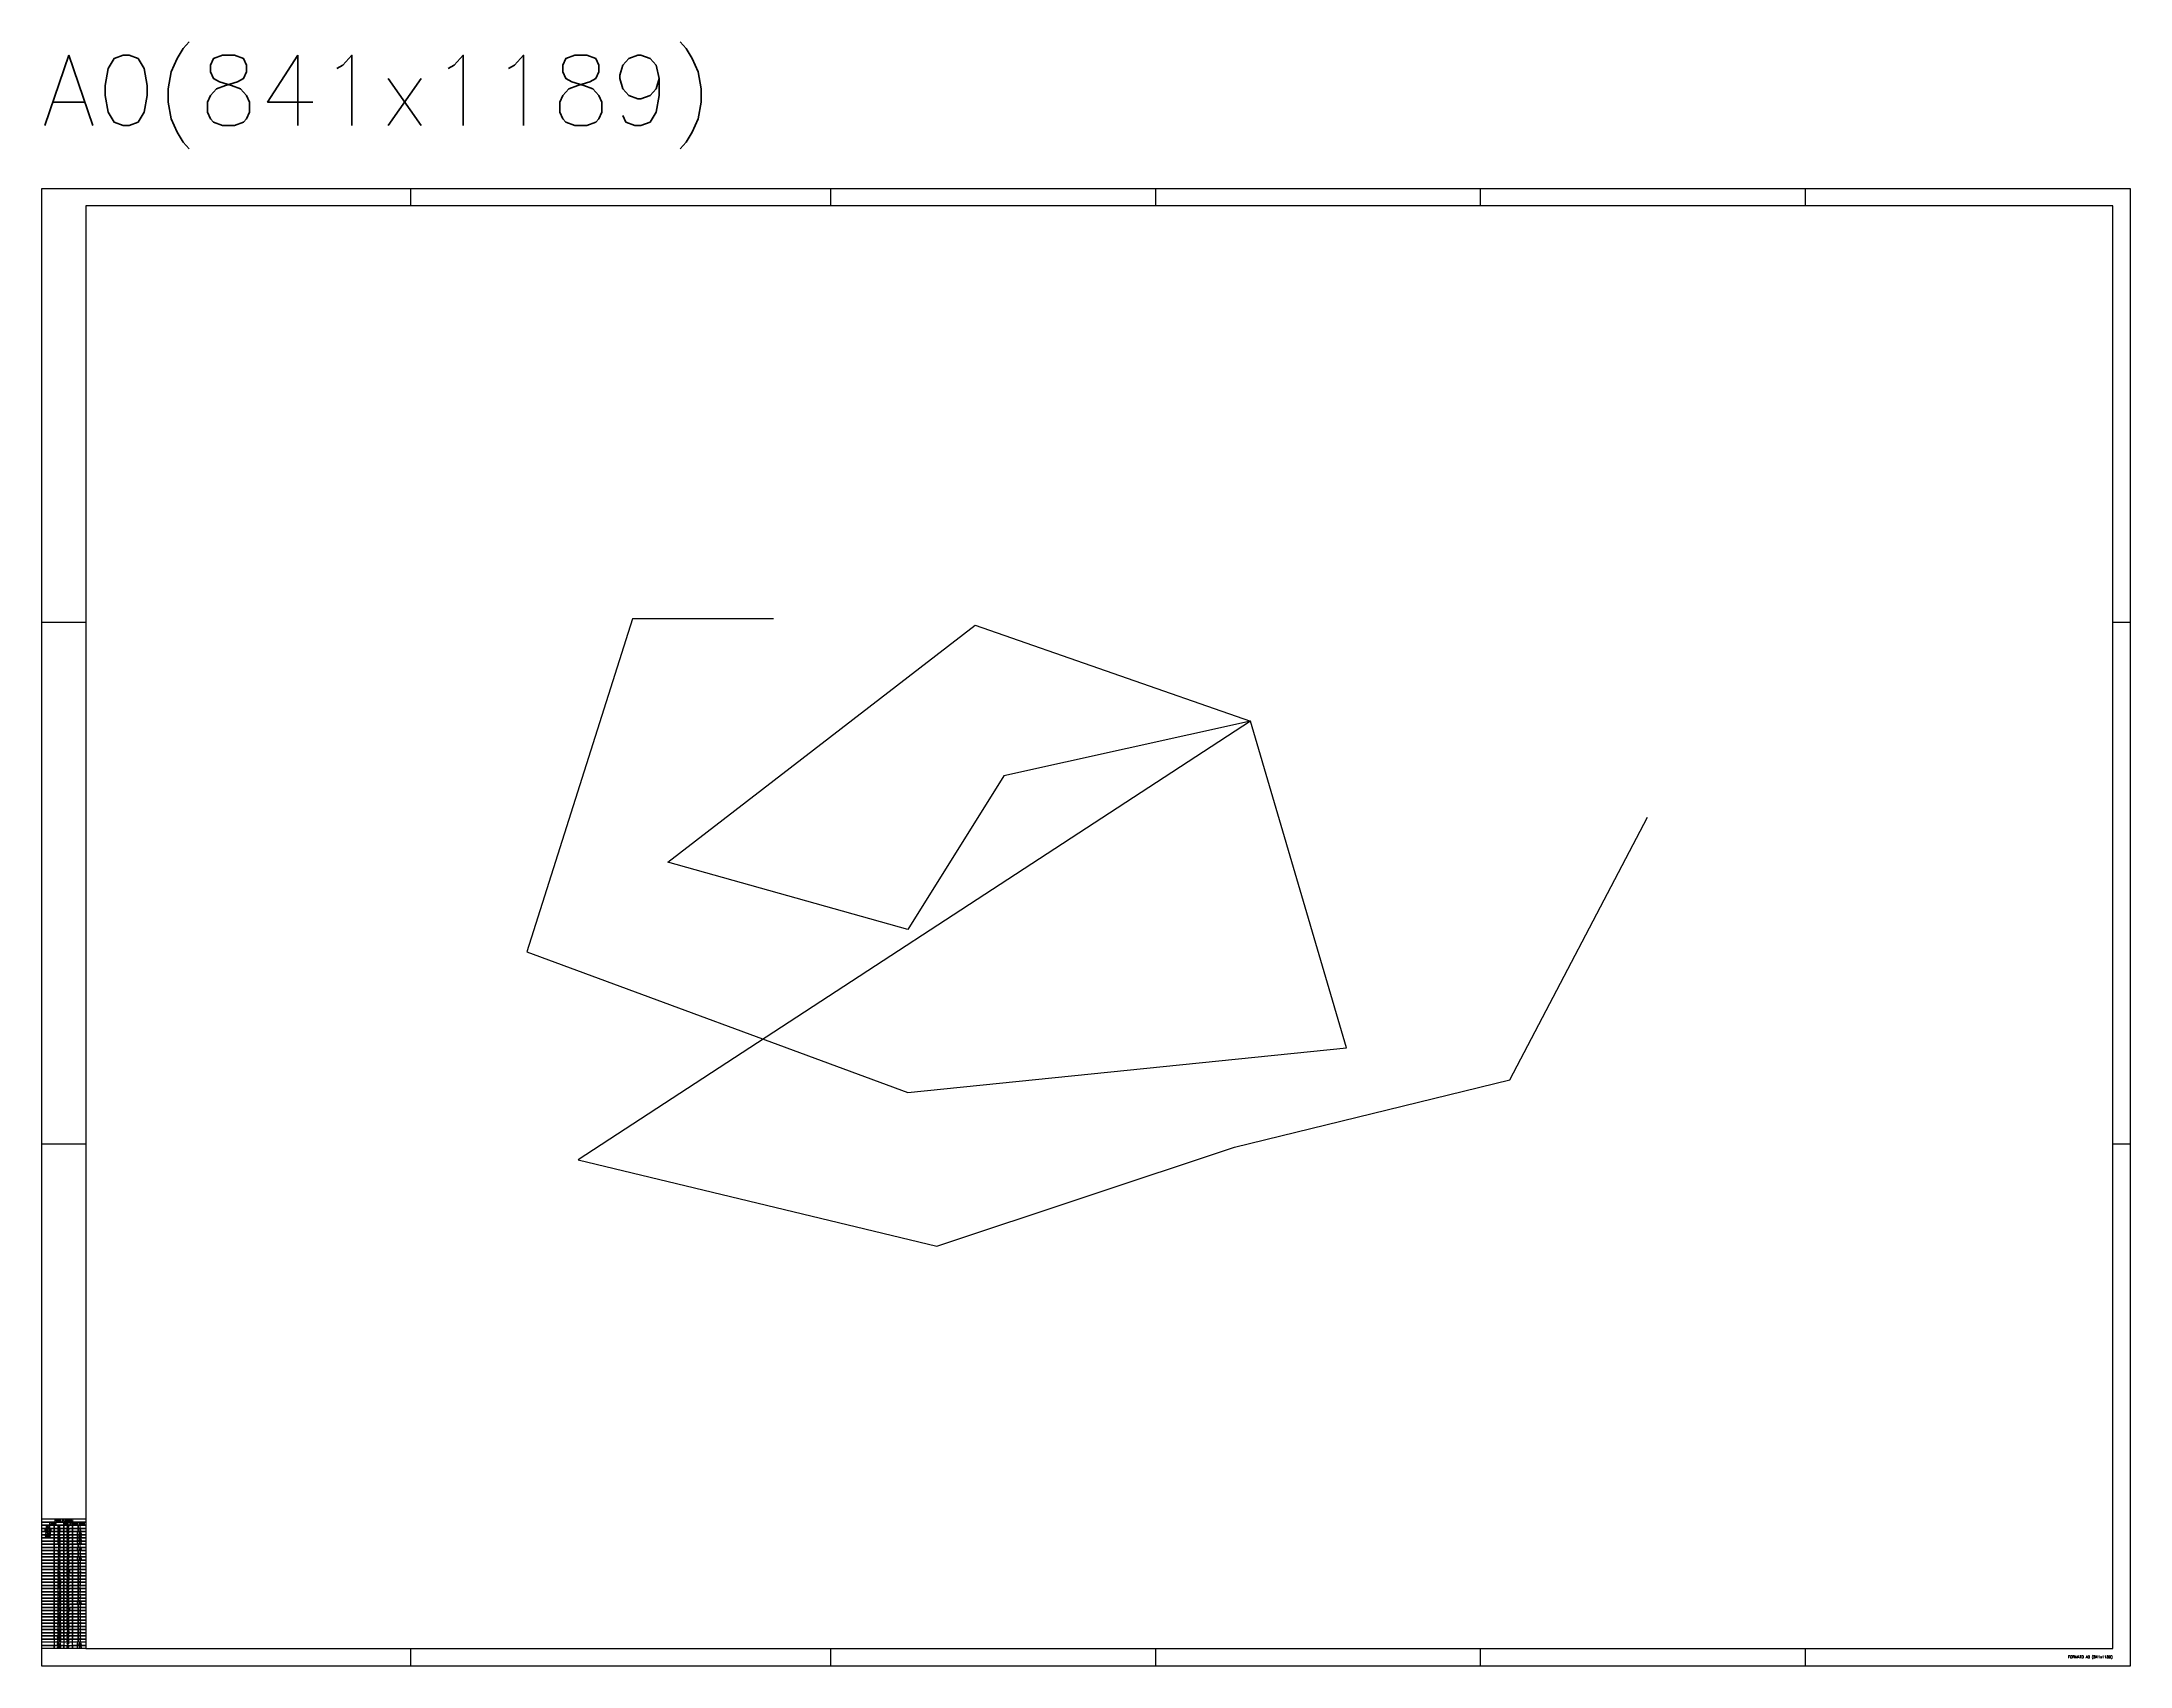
# Model space of a CAD drawing. Header units: metres. Extents: x -1 to 347, y 1 to 93.
# Drawn here: x -0.6 to 118.3, y 0.9 to 93.4 of the extents above; entities that cross this region are included whole.
import ezdxf

# ---------------------------------------------------------------- set-up
doc = ezdxf.new("R2010")
doc.units = ezdxf.units.M
for name, color, linetype in [('LANG-AF-COLUNAS', 12, 'Continuous'), ('LANG-GR-PRANCHA 1', 8, 'Continuous'), ('LANG-GR-PRANCHA 2', 3, 'Continuous')]:
    doc.layers.add(name, color=color, linetype=linetype)
doc.styles.add('1x50', font='romans.shx', dxfattribs={"height": 0.1})
doc.styles.add('ROMANS', font='simplex.shx')

# ---------------------------------------------------------------- blocks, each defined once
blk = doc.blocks.new('Penas 1')
at = {"layer": 'LANG-GR-PRANCHA 1', "color": 251}
for p, q in [((2.49, 0.36), (-0.01, 0.36)), ((0.7, 0.54), (0.7, 0.18)), ((1.24, 0.54), (1.24, 0.18))]:
    blk.add_line(p, q, dxfattribs=at)
for points in [[(-0.01, 7.2), (-0.01, 7.38), (2.49, 7.38), (2.49, 7.2)], [(1.24, 7.2), (1.24, 7.02), (-0.01, 7.02), (-0.01, 7.2)], [(1.24, 7.02), (1.24, 7.2), (1.74, 7.2), (1.74, 7.02)], [(1.74, 7.02), (1.74, 7.2), (2.49, 7.2), (2.49, 7.02)], [(-0.01, 7.02), (0.7, 7.02), (0.7, 6.84), (-0.01, 6.84)], [(-0.01, 6.84), (0.7, 6.84), (0.7, 6.66), (-0.01, 6.66)], [(-0.01, 6.66), (0.7, 6.66), (0.7, 6.48), (-0.01, 6.48)], [(-0.01, 6.48), (0.7, 6.48), (0.7, 6.3), (-0.01, 6.3)], [(-0.01, 6.3), (0.7, 6.3), (0.7, 6.12), (-0.01, 6.12)], [(-0.01, 6.12), (0.7, 6.12), (0.7, 5.94), (-0.01, 5.94)], [(0.7, 7.02), (1.24, 7.02), (1.24, 6.84), (0.7, 6.84)], [(0.7, 6.84), (1.24, 6.84), (1.24, 6.66), (0.7, 6.66)], [(0.7, 6.66), (1.24, 6.66), (1.24, 6.48), (0.7, 6.48)], [(0.7, 6.48), (1.24, 6.48), (1.24, 6.3), (0.7, 6.3)], [(0.7, 6.3), (1.24, 6.3), (1.24, 6.12), (0.7, 6.12)], [(0.7, 6.12), (1.24, 6.12), (1.24, 5.94), (0.7, 5.94)], [(1.24, 6.84), (1.24, 7.02), (1.74, 7.02), (1.74, 6.84)], [(1.24, 6.66), (1.24, 6.84), (1.74, 6.84), (1.74, 6.66)], [(1.24, 6.48), (1.24, 6.66), (1.74, 6.66), (1.74, 6.48)], [(1.24, 6.3), (1.24, 6.48), (1.74, 6.48), (1.74, 6.3)], [(1.24, 6.12), (1.24, 6.3), (1.74, 6.3), (1.74, 6.12)], [(1.24, 5.94), (1.24, 6.12), (1.74, 6.12), (1.74, 5.94)], [(1.74, 6.84), (1.74, 7.02), (2.49, 7.02), (2.49, 6.84)], [(1.74, 6.66), (1.74, 6.84), (2.49, 6.84), (2.49, 6.66)], [(1.74, 6.48), (1.74, 6.66), (2.49, 6.66), (2.49, 6.48)], [(1.74, 6.3), (1.74, 6.48), (2.49, 6.48), (2.49, 6.3)], [(1.74, 6.12), (1.74, 6.3), (2.49, 6.3), (2.49, 6.12)], [(1.74, 5.94), (1.74, 6.12), (2.49, 6.12), (2.49, 5.94)], [(-0.01, 5.94), (0.7, 5.94), (0.7, 5.76), (-0.01, 5.76)], [(-0.01, 5.76), (0.7, 5.76), (0.7, 5.58), (-0.01, 5.58)], [(-0.01, 5.58), (0.7, 5.58), (0.7, 5.4), (-0.01, 5.4)], [(-0.01, 5.4), (0.7, 5.4), (0.7, 5.22), (-0.01, 5.22)], [(-0.01, 5.22), (0.7, 5.22), (0.7, 5.04), (-0.01, 5.04)], [(-0.01, 5.04), (0.7, 5.04), (0.7, 4.86), (-0.01, 4.86)], [(-0.01, 4.86), (0.7, 4.86), (0.7, 4.68), (-0.01, 4.68)], [(0.7, 5.94), (1.24, 5.94), (1.24, 5.76), (0.7, 5.76)], [(0.7, 5.76), (1.24, 5.76), (1.24, 5.58), (0.7, 5.58)], [(0.7, 5.58), (1.24, 5.58), (1.24, 5.4), (0.7, 5.4)], [(0.7, 5.4), (1.24, 5.4), (1.24, 5.22), (0.7, 5.22)], [(0.7, 5.22), (1.24, 5.22), (1.24, 5.04), (0.7, 5.04)], [(0.7, 5.04), (1.24, 5.04), (1.24, 4.86), (0.7, 4.86)], [(0.7, 4.86), (1.24, 4.86), (1.24, 4.68), (0.7, 4.68)], [(1.24, 5.76), (1.24, 5.94), (1.74, 5.94), (1.74, 5.76)], [(1.24, 5.58), (1.24, 5.76), (1.74, 5.76), (1.74, 5.58)], [(1.24, 5.4), (1.24, 5.58), (1.74, 5.58), (1.74, 5.4)], [(1.24, 5.22), (1.24, 5.4), (1.74, 5.4), (1.74, 5.22)], [(1.24, 5.04), (1.24, 5.22), (1.74, 5.22), (1.74, 5.04)], [(1.24, 4.86), (1.24, 5.04), (1.74, 5.04), (1.74, 4.86)], [(1.24, 4.68), (1.24, 4.86), (1.74, 4.86), (1.74, 4.68)], [(1.74, 5.76), (1.74, 5.94), (2.49, 5.94), (2.49, 5.76)], [(1.74, 5.58), (1.74, 5.76), (2.49, 5.76), (2.49, 5.58)], [(1.74, 5.4), (1.74, 5.58), (2.49, 5.58), (2.49, 5.4)], [(1.74, 5.22), (1.74, 5.4), (2.49, 5.4), (2.49, 5.22)], [(1.74, 5.04), (1.74, 5.22), (2.49, 5.22), (2.49, 5.04)], [(1.74, 4.86), (1.74, 5.04), (2.49, 5.04), (2.49, 4.86)], [(1.74, 4.68), (1.74, 4.86), (2.49, 4.86), (2.49, 4.68)], [(-0.01, 4.68), (0.7, 4.68), (0.7, 4.5), (-0.01, 4.5)], [(-0.01, 4.5), (0.7, 4.5), (0.7, 4.32), (-0.01, 4.32)], [(-0.01, 4.32), (0.7, 4.32), (0.7, 4.14), (-0.01, 4.14)], [(-0.01, 4.14), (0.7, 4.14), (0.7, 3.96), (-0.01, 3.96)], [(-0.01, 3.96), (0.7, 3.96), (0.7, 3.78), (-0.01, 3.78)], [(-0.01, 3.78), (0.7, 3.78), (0.7, 3.6), (-0.01, 3.6)], [(-0.01, 3.6), (0.7, 3.6), (0.7, 3.42), (-0.01, 3.42)], [(0.7, 4.68), (1.24, 4.68), (1.24, 4.5), (0.7, 4.5)], [(0.7, 4.5), (1.24, 4.5), (1.24, 4.32), (0.7, 4.32)], [(0.7, 4.32), (1.24, 4.32), (1.24, 4.14), (0.7, 4.14)], [(0.7, 4.14), (1.24, 4.14), (1.24, 3.96), (0.7, 3.96)], [(0.7, 3.96), (1.24, 3.96), (1.24, 3.78), (0.7, 3.78)], [(0.7, 3.78), (1.24, 3.78), (1.24, 3.6), (0.7, 3.6)], [(0.7, 3.6), (1.24, 3.6), (1.24, 3.42), (0.7, 3.42)], [(1.24, 4.5), (1.24, 4.68), (1.74, 4.68), (1.74, 4.5)], [(1.24, 4.32), (1.24, 4.5), (1.74, 4.5), (1.74, 4.32)], [(1.24, 4.14), (1.24, 4.32), (1.74, 4.32), (1.74, 4.14)], [(1.24, 3.96), (1.24, 4.14), (1.74, 4.14), (1.74, 3.96)], [(1.24, 3.78), (1.24, 3.96), (1.74, 3.96), (1.74, 3.78)], [(1.24, 3.6), (1.24, 3.78), (1.74, 3.78), (1.74, 3.6)], [(1.24, 3.42), (1.24, 3.6), (1.74, 3.6), (1.74, 3.42)], [(1.74, 4.5), (1.74, 4.68), (2.49, 4.68), (2.49, 4.5)], [(1.74, 4.32), (1.74, 4.5), (2.49, 4.5), (2.49, 4.32)], [(1.74, 4.14), (1.74, 4.32), (2.49, 4.32), (2.49, 4.14)], [(1.74, 3.96), (1.74, 4.14), (2.49, 4.14), (2.49, 3.96)], [(1.74, 3.78), (1.74, 3.96), (2.49, 3.96), (2.49, 3.78)], [(1.74, 3.6), (1.74, 3.78), (2.49, 3.78), (2.49, 3.6)], [(1.74, 3.42), (1.74, 3.6), (2.49, 3.6), (2.49, 3.42)], [(-0.01, 3.42), (0.7, 3.42), (0.7, 3.24), (-0.01, 3.24)], [(-0.01, 3.24), (0.7, 3.24), (0.7, 3.06), (-0.01, 3.06)], [(-0.01, 3.06), (0.7, 3.06), (0.7, 2.88), (-0.01, 2.88)], [(-0.01, 2.88), (0.7, 2.88), (0.7, 2.7), (-0.01, 2.7)], [(-0.01, 2.7), (0.7, 2.7), (0.7, 2.52), (-0.01, 2.52)], [(-0.01, 2.52), (0.7, 2.52), (0.7, 2.34), (-0.01, 2.34)], [(0.7, 3.42), (1.24, 3.42), (1.24, 3.24), (0.7, 3.24)], [(0.7, 3.24), (1.24, 3.24), (1.24, 3.06), (0.7, 3.06)], [(0.7, 3.06), (1.24, 3.06), (1.24, 2.88), (0.7, 2.88)], [(0.7, 2.88), (1.24, 2.88), (1.24, 2.7), (0.7, 2.7)], [(0.7, 2.7), (1.24, 2.7), (1.24, 2.52), (0.7, 2.52)], [(0.7, 2.52), (1.24, 2.52), (1.24, 2.34), (0.7, 2.34)], [(1.24, 3.24), (1.24, 3.42), (1.74, 3.42), (1.74, 3.24)], [(1.24, 3.06), (1.24, 3.24), (1.74, 3.24), (1.74, 3.06)], [(1.24, 2.88), (1.24, 3.06), (1.74, 3.06), (1.74, 2.88)], [(1.24, 2.7), (1.24, 2.88), (1.74, 2.88), (1.74, 2.7)], [(1.24, 2.52), (1.24, 2.7), (1.74, 2.7), (1.74, 2.52)], [(1.24, 2.34), (1.24, 2.52), (1.74, 2.52), (1.74, 2.34)], [(1.74, 3.24), (1.74, 3.42), (2.49, 3.42), (2.49, 3.24)], [(1.74, 3.06), (1.74, 3.24), (2.49, 3.24), (2.49, 3.06)], [(1.74, 2.88), (1.74, 3.06), (2.49, 3.06), (2.49, 2.88)], [(1.74, 2.7), (1.74, 2.88), (2.49, 2.88), (2.49, 2.7)], [(1.74, 2.52), (1.74, 2.7), (2.49, 2.7), (2.49, 2.52)], [(1.74, 2.34), (1.74, 2.52), (2.49, 2.52), (2.49, 2.34)], [(-0.01, 2.34), (0.7, 2.34), (0.7, 2.16), (-0.01, 2.16)], [(-0.01, 2.16), (0.7, 2.16), (0.7, 1.98), (-0.01, 1.98)], [(-0.01, 1.98), (0.7, 1.98), (0.7, 1.8), (-0.01, 1.8)], [(-0.01, 1.8), (0.7, 1.8), (0.7, 1.62), (-0.01, 1.62)], [(-0.01, 1.62), (0.7, 1.62), (0.7, 1.44), (-0.01, 1.44)], [(-0.01, 1.44), (0.7, 1.44), (0.7, 1.26), (-0.01, 1.26)], [(-0.01, 1.26), (0.7, 1.26), (0.7, 1.08), (-0.01, 1.08)], [(0.7, 2.34), (1.24, 2.34), (1.24, 2.16), (0.7, 2.16)], [(0.7, 2.16), (1.24, 2.16), (1.24, 1.98), (0.7, 1.98)], [(0.7, 1.98), (1.24, 1.98), (1.24, 1.8), (0.7, 1.8)], [(0.7, 1.8), (1.24, 1.8), (1.24, 1.62), (0.7, 1.62)], [(0.7, 1.62), (1.24, 1.62), (1.24, 1.44), (0.7, 1.44)], [(0.7, 1.44), (1.24, 1.44), (1.24, 1.26), (0.7, 1.26)], [(0.7, 1.26), (1.24, 1.26), (1.24, 1.08), (0.7, 1.08)], [(1.24, 2.16), (1.24, 2.34), (1.74, 2.34), (1.74, 2.16)], [(1.24, 1.98), (1.24, 2.16), (1.74, 2.16), (1.74, 1.98)], [(1.24, 1.8), (1.24, 1.98), (1.74, 1.98), (1.74, 1.8)], [(1.24, 1.62), (1.24, 1.8), (1.74, 1.8), (1.74, 1.62)], [(1.24, 1.44), (1.24, 1.62), (1.74, 1.62), (1.74, 1.44)], [(1.24, 1.26), (1.24, 1.44), (1.74, 1.44), (1.74, 1.26)], [(1.24, 1.08), (1.24, 1.26), (1.74, 1.26), (1.74, 1.08)], [(1.74, 2.16), (1.74, 2.34), (2.49, 2.34), (2.49, 2.16)], [(1.74, 1.98), (1.74, 2.16), (2.49, 2.16), (2.49, 1.98)], [(1.74, 1.8), (1.74, 1.98), (2.49, 1.98), (2.49, 1.8)], [(1.74, 1.62), (1.74, 1.8), (2.49, 1.8), (2.49, 1.62)], [(1.74, 1.44), (1.74, 1.62), (2.49, 1.62), (2.49, 1.44)], [(1.74, 1.26), (1.74, 1.44), (2.49, 1.44), (2.49, 1.26)], [(1.74, 1.08), (1.74, 1.26), (2.49, 1.26), (2.49, 1.08)], [(-0.01, 1.08), (0.7, 1.08), (0.7, 0.9), (-0.01, 0.9)], [(-0.01, 0.9), (0.7, 0.9), (0.7, 0.72), (-0.01, 0.72)], [(-0.01, 0.72), (0.7, 0.72), (0.7, 0.54), (-0.01, 0.54)], [(-0.01, 0.18), (0.7, 0.18), (0.7, 0), (-0.01, 0)], [(0.7, 1.08), (1.24, 1.08), (1.24, 0.9), (0.7, 0.9)], [(0.7, 0.9), (1.24, 0.9), (1.24, 0.72), (0.7, 0.72)], [(0.7, 0.72), (1.24, 0.72), (1.24, 0.54), (0.7, 0.54)], [(0.7, 0.18), (1.24, 0.18), (1.24, 0), (0.7, 0)], [(1.24, 0.9), (1.24, 1.08), (1.74, 1.08), (1.74, 0.9)], [(1.24, 0.72), (1.24, 0.9), (1.74, 0.9), (1.74, 0.72)], [(1.24, 0.54), (1.24, 0.72), (1.74, 0.72), (1.74, 0.54)], [(1.24, 0), (1.24, 0.18), (1.74, 0.18), (1.74, 0)], [(1.74, 0.9), (1.74, 1.08), (2.49, 1.08), (2.49, 0.9)], [(1.74, 0.72), (1.74, 0.9), (2.49, 0.9), (2.49, 0.72)], [(1.74, 0.54), (1.74, 0.72), (2.49, 0.72), (2.49, 0.54)], [(1.74, 0), (1.74, 0.18), (2.49, 0.18), (2.49, 0)]]:
    blk.add_lwpolyline(points, close=True, dxfattribs=at)
for points in [[(1.24, 0.18), (-0.01, 0.18), (-0.01, 0.54)], [(-0.01, 0.54), (2.49, 0.54)], [(2.49, 0.54), (2.49, 0.18), (1.74, 0.18)], [(1.74, 0.18), (1.74, 0.54)]]:
    blk.add_lwpolyline(points, dxfattribs=at)
at = {"layer": 'LANG-GR-PRANCHA 1', "color": 251, "char_height": 0.09, "attachment_point": 5, "style": 'ROMANS'}
for s, insert, width in [('COLOR', (0.62, 7.11), 1.25), ('PENAS PLOTAGEM', (1.24, 7.29), 2.5), ('PEN N°', (1.49, 7.11), 0.5), ('PEN WIDTH', (2.12, 7.11), 0.75), ('GREEN', (0.35, 6.75), 0.7096), ('WHITE', (0.35, 6.39), 0.7096), ('CYAN', (0.35, 6.57), 0.7096), ('RED', (0.35, 6.93), 0.7096), ('01', (0.97, 6.93), 0.5404), ('03', (0.97, 6.75), 0.5404), ('04', (0.97, 6.57), 0.5404), ('07', (0.97, 6.39), 0.5404), ('08', (0.97, 6.21), 0.5404), ('09', (0.97, 6.03), 0.5404), ('07', (1.49, 6.93), 0.5), ('07', (1.49, 6.75), 0.5), ('07', (1.49, 6.57), 0.5), ('07', (1.49, 6.39), 0.5), ('07', (1.49, 6.21), 0.5), ('07', (1.49, 6.03), 0.5), ('0.15', (2.12, 6.57), 0.75), ('0.05', (2.12, 6.39), 0.75), ('0.05', (2.12, 6.21), 0.75), ('0.15', (2.12, 6.03), 0.75), ('0.1', (2.12, 6.93), 0.75), ('0.5', (2.12, 6.75), 0.75), ('20', (0.97, 5.49), 0.5404), ('30', (0.97, 5.31), 0.5404), ('31', (0.97, 5.13), 0.5404), ('40', (0.97, 4.95), 0.5404), ('42', (0.97, 4.77), 0.5404), ('10', (0.97, 5.85), 0.5404), ('12', (0.97, 5.67), 0.5404), ('07', (1.49, 5.85), 0.5), ('07', (1.49, 5.67), 0.5), ('07', (1.49, 5.49), 0.5), ('30', (1.49, 5.31), 0.5), ('07', (1.49, 5.13), 0.5), ('40', (1.49, 4.95), 0.5), ('07', (1.49, 4.77), 0.5), ('0.25', (2.12, 5.67), 0.75), ('0.25', (2.12, 5.13), 0.75), ('0.1', (2.12, 5.85), 0.75), ('0.4', (2.12, 5.49), 0.75), ('0.3', (2.12, 5.31), 0.75), ('0.2', (2.12, 4.95), 0.75), ('0.2', (2.12, 4.77), 0.75), ('100', (0.97, 3.87), 0.5404), ('102', (0.97, 3.69), 0.5404), ('50', (0.97, 4.59), 0.5404), ('61', (0.97, 4.41), 0.5404), ('80', (0.97, 4.23), 0.5404), ('96', (0.97, 4.05), 0.5404), ('150', (1.49, 4.41), 0.5), ('07', (1.49, 4.59), 0.5), ('03', (1.49, 4.23), 0.5), ('96', (1.49, 4.05), 0.5), ('07', (1.49, 3.87), 0.5), ('07', (1.49, 3.69), 0.5), ('0.4', (2.12, 4.59), 0.75), ('0.3', (2.12, 4.41), 0.75), ('0.3', (2.12, 4.23), 0.75), ('0.2', (2.12, 4.05), 0.75), ('0.4', (2.12, 3.87), 0.75), ('0.2', (2.12, 3.69), 0.75), ('104', (0.97, 3.51), 0.5404), ('113', (0.97, 3.33), 0.5404), ('122', (0.97, 3.15), 0.5404), ('130', (0.97, 2.97), 0.5404), ('142', (0.97, 2.79), 0.5404), ('145', (0.97, 2.61), 0.5404), ('147', (0.97, 2.43), 0.5404), ('07', (1.49, 3.51), 0.5), ('07', (1.49, 3.33), 0.5), ('07', (1.49, 3.15), 0.5), ('07', (1.49, 2.97), 0.5), ('07', (1.49, 2.79), 0.5), ('07', (1.49, 2.61), 0.5), ('07', (1.49, 2.43), 0.5), ('0.05', (2.12, 2.61), 0.75), ('0.1', (2.12, 3.51), 0.75), ('0.2', (2.12, 3.33), 0.75), ('0.1', (2.12, 3.15), 0.75), ('0.3', (2.12, 2.97), 0.75), ('0.1', (2.12, 2.79), 0.75), ('0.3', (2.12, 2.43), 0.75), ('150', (0.97, 2.25), 0.5404), ('151', (0.97, 2.07), 0.5404), ('153', (0.97, 1.89), 0.5404), ('160', (0.97, 1.71), 0.5404), ('161', (0.97, 1.53), 0.5404), ('170', (0.97, 1.35), 0.5404), ('173', (0.97, 1.17), 0.5404), ('150', (1.49, 2.25), 0.5), ('07', (1.49, 2.07), 0.5), ('07', (1.49, 1.89), 0.5), ('07', (1.49, 1.71), 0.5), ('07', (1.49, 1.53), 0.5), ('03', (1.49, 1.35), 0.5), ('07', (1.49, 1.17), 0.5), ('0.4', (2.12, 2.25), 0.75), ('0.2', (2.12, 2.07), 0.75), ('0.2', (2.12, 1.89), 0.75), ('0.4', (2.12, 1.71), 0.75), ('0.3', (2.12, 1.53), 0.75), ('0.3', (2.12, 1.35), 0.75), ('0.2', (2.12, 1.17), 0.75), ('200', (0.97, 0.63), 0.5404), ('210', (0.97, 0.45), 0.5404), ('251', (0.97, 0.27), 0.5404), ('252', (0.97, 0.09), 0.5404), ('190', (0.97, 0.99), 0.5404), ('192', (0.97, 0.81), 0.5404), ('36', (1.49, 0.99), 0.5), ('07', (1.49, 0.81), 0.5), ('07', (1.49, 0.63), 0.5), ('07', (1.49, 0.45), 0.5), ('07', (1.49, 0.27), 0.5), ('07', (1.49, 0.09), 0.5), ('0.05', (2.12, 0.27), 0.75), ('0.15', (2.12, 0.09), 0.75), ('0.3', (2.12, 0.99), 0.75), ('0.4', (2.12, 0.81), 0.75), ('0.3', (2.12, 0.63), 0.75), ('0.4', (2.12, 0.45), 0.75)]:
    blk.add_mtext(s, dxfattribs=dict(at, insert=insert, width=width))
blk = doc.blocks.new('PENA')
at = {"layer": 'LANG-GR-PRANCHA 1', "color": 251}
blk.add_blockref('Penas 1', (0.01, 0), dxfattribs=at)
blk = doc.blocks.new('PRANCHA A0')
at = {"layer": 'LANG-GR-PRANCHA 1'}
for p, q in [((21, 84.1), (21, 83.1)), ((44.9, 84.1), (44.9, 83.1)), ((63.4, 84.1), (63.4, 83.1)), ((81.9, 84.1), (81.9, 83.1)), ((100.4, 84.1), (100.4, 83.1)), ((2.5, 59.4), (0, 59.4)), ((118.9, 59.4), (117.9, 59.4)), ((2.5, 29.7), (0, 29.7)), ((118.9, 29.7), (117.9, 29.7)), ((21, 1), (21, 0)), ((44.9, 1), (44.9, 0)), ((63.4, 1), (63.4, 0)), ((81.9, 1), (81.9, 0)), ((100.4, 1), (100.4, 0))]:
    blk.add_line(p, q, dxfattribs=at)
blk.add_lwpolyline([(0, 84.1), (118.9, 84.1), (118.9, 0), (0, 0)], close=True, dxfattribs=at)
at = {"layer": 'LANG-GR-PRANCHA 2'}
blk.add_lwpolyline([(2.5, 1), (117.9, 1), (117.9, 83.1), (2.5, 83.1)], close=True, dxfattribs=at)
at = {"layer": 'LANG-GR-PRANCHA 1', "color": 6}
blk.add_blockref('PENA', (0, 1), dxfattribs=at)
at = {"layer": 'LANG-GR-PRANCHA 1', "insert": (117.9, 0.5), "char_height": 0.15, "width": 3.96, "attachment_point": 6, "line_spacing_factor": 0.798, "style": 'ROMANS'}
blk.add_mtext('FORMATO A0 (841x1189)', dxfattribs=at)
at = {"layer": 'LANG-GR-PRANCHA 2', "insert": (0, 89.01), "char_height": 4, "attachment_point": 4, "style": '1x50'}
blk.add_mtext_dynamic_manual_height_columns('A0(841x1189)', width=34.4607, gutter_width=0.5, heights=[0], dxfattribs=at)

msp = doc.modelspace()

# ---------------------------------------------------------------- linework, layer by layer
at = {"layer": 'LANG-AF-COLUNAS'}
for p, q in [((33.08, 60.54), (27.07, 41.6)), ((41.1, 60.54), (33.08, 60.54)), ((35.09, 46.7), (52.59, 60.18)), ((52.59, 60.18), (68.26, 54.71)), ((68.26, 54.71), (29.98, 29.75)), ((68.26, 54.71), (54.23, 51.61)), ((73.73, 36.13), (68.26, 54.71)), ((54.23, 51.61), (48.76, 42.87)), ((83.03, 34.31), (90.87, 49.25)), ((48.76, 42.87), (35.09, 46.7)), ((27.07, 41.6), (48.76, 33.58)), ((48.76, 33.58), (73.73, 36.13)), ((67.35, 30.48), (83.03, 34.31)), ((29.98, 29.75), (50.4, 24.84)), ((50.4, 24.84), (67.35, 30.48))]:
    msp.add_line(p, q, dxfattribs=at)

# ---------------------------------------------------------------- block references
at = {"layer": 'LANG-GR-PRANCHA 1'}
msp.add_blockref('PRANCHA A0', (-0.55, 0.94), dxfattribs=at)

doc.saveas('drawing.dxf')
